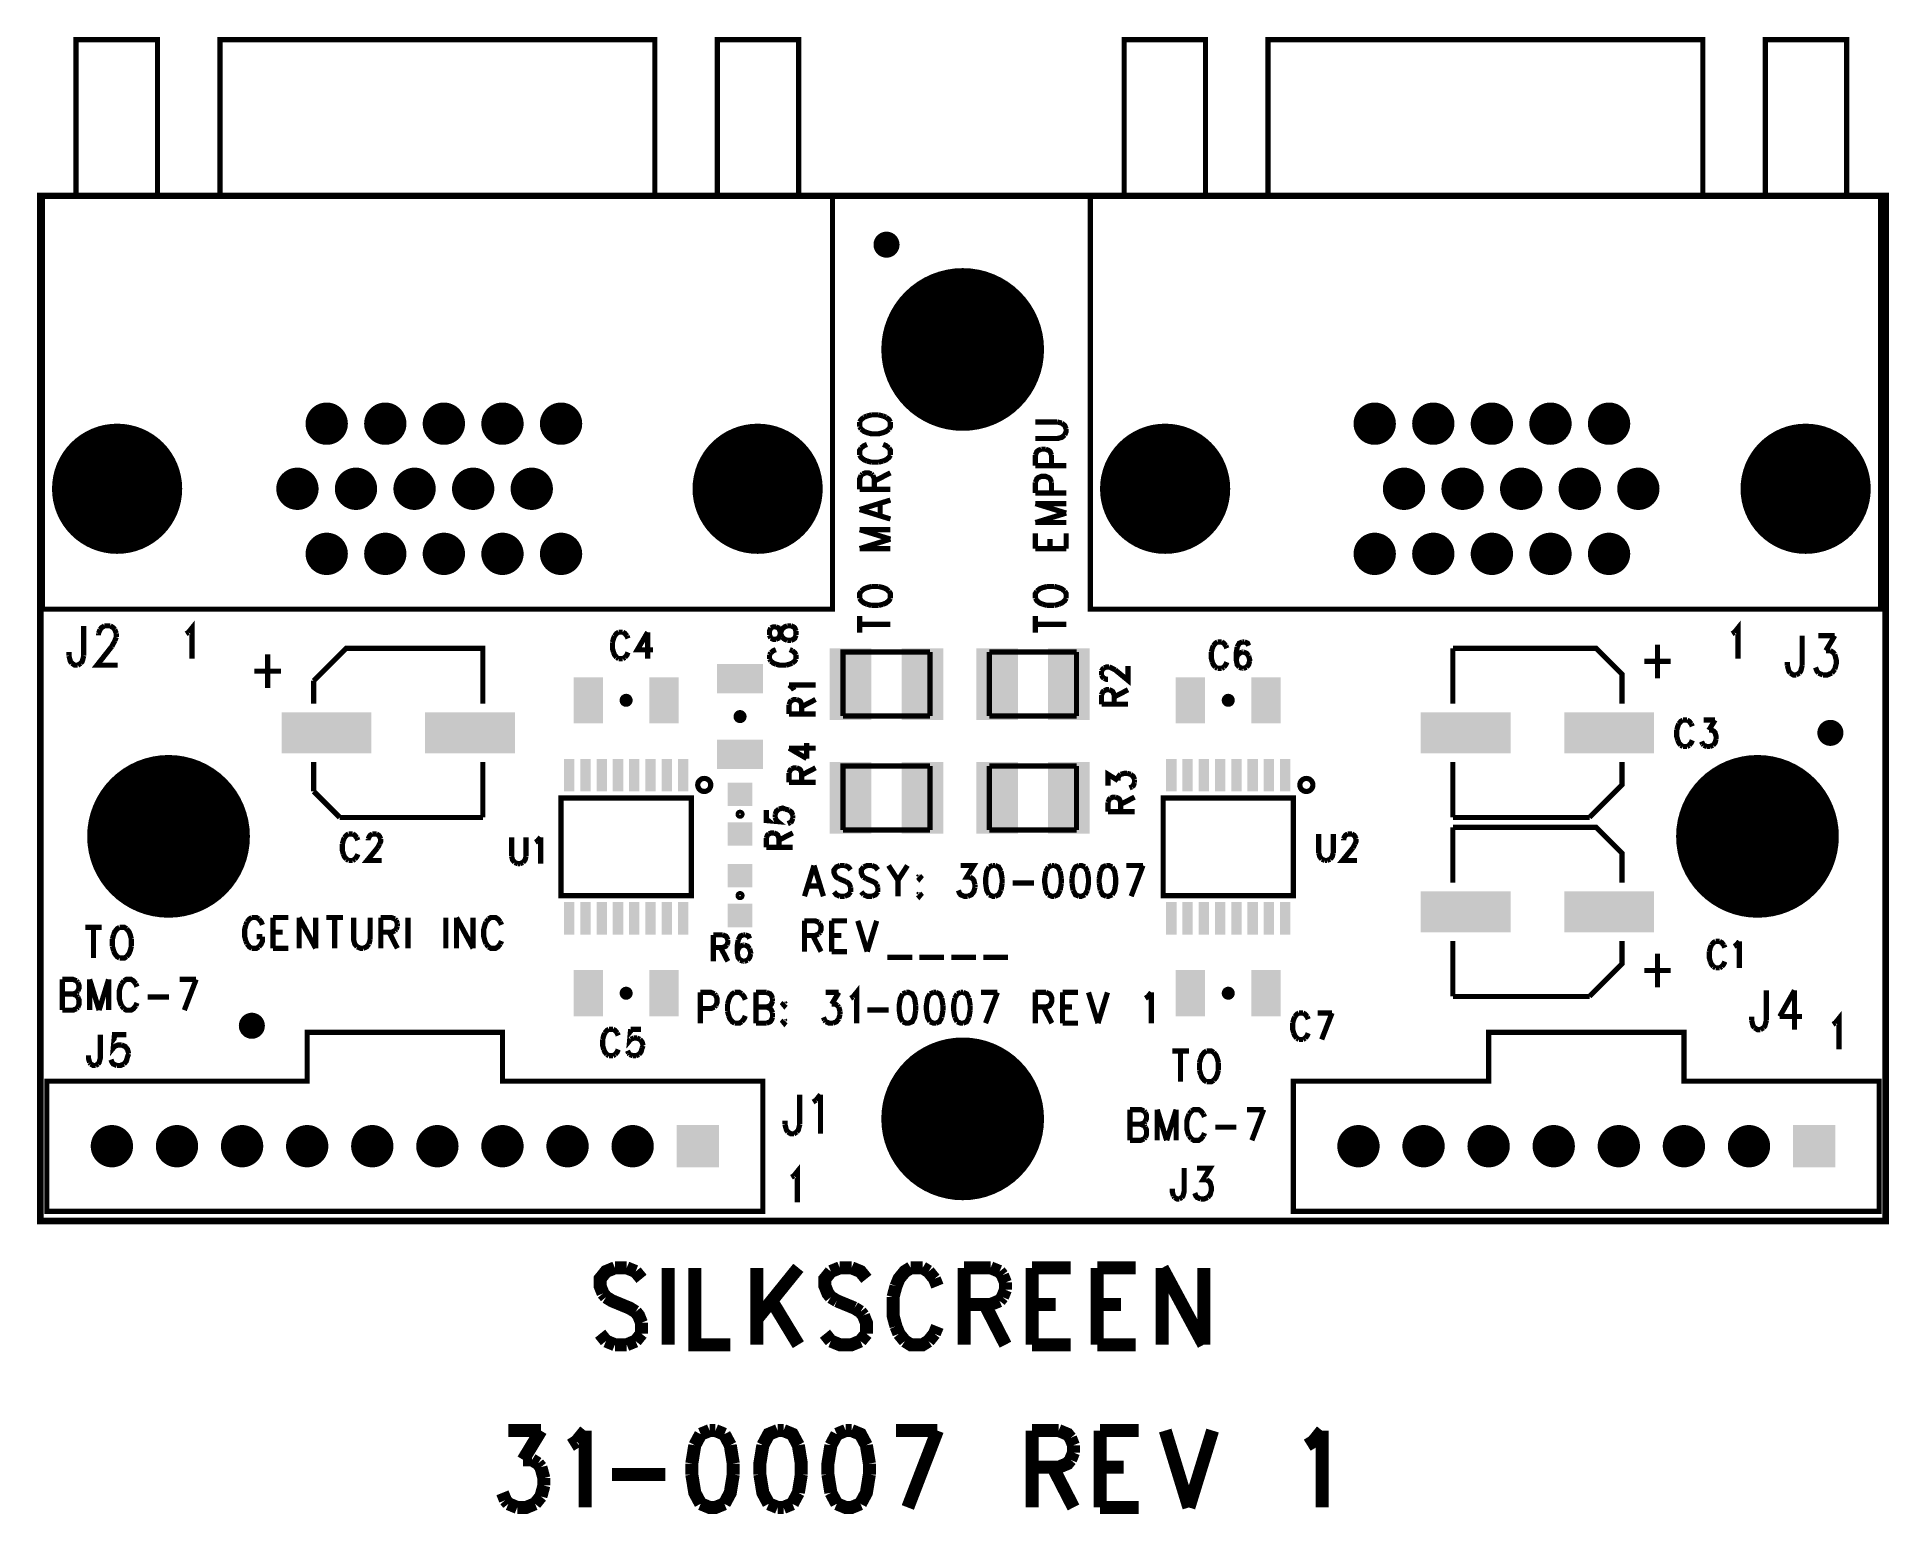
# Model space of a CAD drawing. Extents: x 8 to 10.84, y 7.55 to 9.82.
import ezdxf

# ---------------------------------------------------------------- set-up
doc = ezdxf.new("R2010")
doc.units = 0
doc.layers.get('0').update_dxf_attribs({"linetype": 'CONTINUOUS'})
doc.layers.add('ASSEMBLY_PHO', color=7, linetype='CONTINUOUS')

# ---------------------------------------------------------------- blocks, each defined once
blk = doc.blocks.new('ROUND_5')
at = {"const_width": 0.0325}
blk.add_lwpolyline([(-0.01625, 0, 1), (0.01625, 0, 1)], format="xyb", close=True, dxfattribs=at)
blk = doc.blocks.new('SQUARE_9')
blk.add_solid([(-0.0325, -0.0325), (-0.0325, 0.0325), (0.0325, -0.0325), (0.0325, 0.0325)])
blk = doc.blocks.new('ROUND_17')
at = {"const_width": 0.1}
blk.add_lwpolyline([(-0.05, 0, 1), (0.05, 0, 1)], format="xyb", close=True, dxfattribs=at)
blk = doc.blocks.new('ROUND_25')
at = {"const_width": 0.02}
blk.add_lwpolyline([(-0.01, 0, 1), (0.01, 0, 1)], format="xyb", close=True, dxfattribs=at)
blk = doc.blocks.new('RECTANGLE_65')
blk.add_solid([(-0.0225, -0.0355), (-0.0225, 0.0355), (0.0225, -0.0355), (0.0225, 0.0355)])
blk = doc.blocks.new('RECTANGLE_72')
blk.add_solid([(-0.0355, -0.0225), (-0.0355, 0.0225), (0.0355, -0.0225), (0.0355, 0.0225)])
blk = doc.blocks.new('RECTANGLE_88')
blk.add_solid([(-0.019, -0.018), (-0.019, 0.018), (0.019, -0.018), (0.019, 0.018)])
blk = doc.blocks.new('RECTANGLE_171')
blk.add_solid([(-0.032, -0.055), (-0.032, 0.055), (0.032, -0.055), (0.032, 0.055)])
blk = doc.blocks.new('ROUND_184')
at = {"const_width": 0.125}
blk.add_lwpolyline([(-0.0625, 0, 1), (0.0625, 0, 1)], format="xyb", close=True, dxfattribs=at)
blk = doc.blocks.new('RECTANGLE_199')
blk.add_solid([(-0.069, -0.0315), (-0.069, 0.0315), (0.069, -0.0315), (0.069, 0.0315)])
blk = doc.blocks.new('RECTANGLE_200')
blk.add_solid([(-0.008, -0.025), (-0.008, 0.025), (0.008, -0.025), (0.008, 0.025)])

msp = doc.modelspace()

# ---------------------------------------------------------------- linework, layer by layer
at = {"layer": 'ASSEMBLY_PHO'}
for points, const_width in [([(8.055, 9.575), (8.18, 9.575), (8.18, 9.815), (8.055, 9.815), (8.055, 9.575)], 0.008), ([(8.276, 9.575), (8.944, 9.575), (8.944, 9.815), (8.276, 9.815), (8.276, 9.575)], 0.008), ([(9.04, 9.575), (9.165, 9.575), (9.165, 9.815), (9.04, 9.815), (9.04, 9.575)], 0.008), ([(9.665, 9.575), (9.79, 9.575), (9.79, 9.815), (9.665, 9.815), (9.665, 9.575)], 0.008), ([(9.886, 9.575), (10.554, 9.575), (10.554, 9.815), (9.886, 9.815), (9.886, 9.575)], 0.008), ([(10.65, 9.575), (10.775, 9.575), (10.775, 9.815), (10.65, 9.815), (10.65, 9.575)], 0.008), ([(8, 8), (10.835, 8), (10.835, 9.575), (8, 9.575), (8, 8)], 0.01), ([(8.003, 8.94), (8.003, 9.575), (9.217, 9.575), (9.217, 8.94), (8.003, 8.94)], 0.008), ([(9.613, 8.94), (9.613, 9.575), (10.827, 9.575), (10.827, 8.94), (9.613, 8.94)], 0.008), ([(9.2655, 9.2349), (9.261, 9.23127), (9.25875, 9.22763)], 0.008), ([(9.25875, 9.22763), (9.25875, 9.22036)], 0.008), ([(9.25875, 9.22036), (9.261, 9.21672)], 0.008), ([(9.261, 9.21672), (9.2655, 9.21309), (9.27, 9.21127), (9.27675, 9.20945), (9.288, 9.20945), (9.29475, 9.21127), (9.29925, 9.21309), (9.30375, 9.21672)], 0.008), ([(9.27, 9.23672), (9.2655, 9.2349)], 0.008), ([(9.27675, 9.23854), (9.27, 9.23672)], 0.008), ([(9.288, 9.23854), (9.27675, 9.23854)], 0.008), ([(9.29475, 9.23672), (9.288, 9.23854)], 0.008), ([(9.29925, 9.2349), (9.29475, 9.23672)], 0.008), ([(9.306, 9.22763), (9.30375, 9.23127), (9.29925, 9.2349)], 0.008), ([(9.30375, 9.21672), (9.306, 9.22036), (9.306, 9.22763)], 0.008), ([(9.5625, 9.22763), (9.52875, 9.22763)], 0.008), ([(9.56925, 9.22581), (9.5625, 9.22763)], 0.008), ([(9.576, 9.21672), (9.57375, 9.22218), (9.56925, 9.22581)], 0.008), ([(9.57375, 9.20763), (9.576, 9.21309), (9.576, 9.21672)], 0.008), ([(9.261, 9.18763), (9.25875, 9.184), (9.25875, 9.17672)], 0.008), ([(9.27, 9.19309), (9.2655, 9.19127), (9.261, 9.18763)], 0.008), ([(9.30375, 9.18763), (9.29925, 9.19127), (9.29475, 9.19309)], 0.008), ([(9.306, 9.17672), (9.306, 9.184), (9.30375, 9.18763)], 0.008), ([(9.52875, 9.20218), (9.5625, 9.20218), (9.56925, 9.204), (9.57375, 9.20763)], 0.008), ([(9.52875, 9.17672), (9.531, 9.18218), (9.53325, 9.184), (9.53775, 9.18581)], 0.008), ([(9.53775, 9.18581), (9.5445, 9.18581)], 0.008), ([(9.5445, 9.18581), (9.549, 9.184), (9.55125, 9.18218), (9.5535, 9.17672)], 0.008), ([(9.25875, 9.17672), (9.261, 9.17309), (9.2655, 9.16945), (9.27, 9.16763)], 0.008), ([(9.27, 9.16763), (9.27675, 9.16581)], 0.008), ([(9.27675, 9.16581), (9.288, 9.16581)], 0.008), ([(9.288, 9.16581), (9.29475, 9.16763)], 0.008), ([(9.29475, 9.16763), (9.29925, 9.16945), (9.30375, 9.17309), (9.306, 9.17672)], 0.008), ([(9.52875, 9.16036), (9.52875, 9.17672)], 0.008), ([(9.52875, 9.16036), (9.576, 9.16036)], 0.008), ([(9.5535, 9.17672), (9.5535, 9.16036)], 0.008), ([(9.25875, 9.124), (9.25875, 9.14036), (9.261, 9.14581)], 0.008), ([(9.261, 9.14581), (9.26325, 9.14763)], 0.008), ([(9.26325, 9.14763), (9.26775, 9.14945), (9.27225, 9.14945), (9.27675, 9.14763)], 0.008), ([(9.27675, 9.14763), (9.279, 9.14581)], 0.008), ([(9.279, 9.14581), (9.28125, 9.14036), (9.28125, 9.124)], 0.008), ([(9.28125, 9.13672), (9.306, 9.14945)], 0.008), ([(9.52875, 9.1349), (9.531, 9.14036), (9.53325, 9.14218), (9.53775, 9.144), (9.5445, 9.144), (9.549, 9.14218), (9.55125, 9.14036), (9.5535, 9.1349)], 0.008), ([(9.52875, 9.11854), (9.52875, 9.1349)], 0.008), ([(9.5535, 9.1349), (9.5535, 9.11854)], 0.008), ([(9.25875, 9.124), (9.306, 9.124)], 0.008), ([(9.25875, 9.09309), (9.306, 9.10763)], 0.008), ([(9.29025, 9.084), (9.29025, 9.10218)], 0.008), ([(9.52875, 9.11854), (9.576, 9.11854)], 0.008), ([(9.52875, 9.10218), (9.576, 9.08763)], 0.008), ([(9.52875, 9.10218), (9.576, 9.10218)], 0.008), ([(9.25875, 9.09309), (9.306, 9.07854)], 0.008), ([(9.52875, 9.07309), (9.576, 9.08763)], 0.008), ([(9.52875, 9.07309), (9.576, 9.07309)], 0.008), ([(9.25875, 9.06218), (9.306, 9.04763)], 0.008), ([(9.25875, 9.06218), (9.306, 9.06218)], 0.008), ([(9.25875, 9.03309), (9.306, 9.04763)], 0.008), ([(9.52875, 9.03309), (9.52875, 9.05672)], 0.008), ([(9.55125, 9.03309), (9.55125, 9.04763)], 0.008), ([(9.576, 9.03309), (9.576, 9.05672)], 0.008), ([(9.25875, 9.03309), (9.306, 9.03309)], 0.008), ([(9.52875, 9.03309), (9.576, 9.03309)], 0.008), ([(9.261, 8.96763), (9.25875, 8.964), (9.25875, 8.95672)], 0.008), ([(9.27675, 8.9749), (9.27, 8.97309), (9.2655, 8.97127), (9.261, 8.96763)], 0.008), ([(9.288, 8.9749), (9.27675, 8.9749)], 0.008), ([(9.30375, 8.96763), (9.29925, 8.97127), (9.29475, 8.97309), (9.288, 8.9749)], 0.008), ([(9.306, 8.95672), (9.306, 8.964), (9.30375, 8.96763)], 0.008), ([(9.531, 8.96763), (9.52875, 8.964), (9.52875, 8.95672)], 0.008), ([(9.54675, 8.9749), (9.54, 8.97309), (9.5355, 8.97127), (9.531, 8.96763)], 0.008), ([(9.558, 8.9749), (9.54675, 8.9749)], 0.008), ([(9.57375, 8.96763), (9.56925, 8.97127), (9.56475, 8.97309), (9.558, 8.9749)], 0.008), ([(9.576, 8.95672), (9.576, 8.964), (9.57375, 8.96763)], 0.008), ([(9.25875, 8.95672), (9.261, 8.95309), (9.2655, 8.94945), (9.27, 8.94763)], 0.008), ([(9.25875, 8.904), (9.25875, 8.92945)], 0.008), ([(9.27, 8.94763), (9.27675, 8.94581)], 0.008), ([(9.27675, 8.94581), (9.288, 8.94581)], 0.008), ([(9.288, 8.94581), (9.29475, 8.94763)], 0.008), ([(9.29475, 8.94763), (9.29925, 8.94945), (9.30375, 8.95309), (9.306, 8.95672)], 0.008), ([(9.52875, 8.95672), (9.531, 8.95309), (9.5355, 8.94945), (9.54, 8.94763)], 0.008), ([(9.52875, 8.904), (9.52875, 8.92945)], 0.008), ([(9.54, 8.94763), (9.54675, 8.94581)], 0.008), ([(9.54675, 8.94581), (9.558, 8.94581)], 0.008), ([(9.558, 8.94581), (9.56475, 8.94763)], 0.008), ([(9.56475, 8.94763), (9.56925, 8.94945), (9.57375, 8.95309), (9.576, 8.95672)], 0.008), ([(8.06672, 8.91437), (8.06672, 8.86837)], 0.008), ([(8.08945, 8.90287), (8.09172, 8.90862)], 0.008), ([(8.08945, 8.9), (8.08945, 8.90287)], 0.008), ([(8.09172, 8.90862), (8.094, 8.9115), (8.09854, 8.91437)], 0.008), ([(8.09854, 8.91437), (8.10763, 8.91437)], 0.008), ([(8.10763, 8.91437), (8.11218, 8.9115), (8.11445, 8.90862)], 0.008), ([(8.11445, 8.90862), (8.11672, 8.90287)], 0.008), ([(8.11672, 8.90287), (8.11672, 8.89712)], 0.008), ([(8.224, 8.90225), (8.22763, 8.9045)], 0.008), ([(8.22763, 8.9045), (8.23309, 8.91125), (8.23309, 8.864)], 0.008), ([(8.88854, 8.90468), (8.88536, 8.90275), (8.88218, 8.89887)], 0.008), ([(8.8949, 8.90468), (8.88854, 8.90468)], 0.008), ([(8.90127, 8.89887), (8.89809, 8.90275), (8.8949, 8.90468)], 0.008), ([(8.93309, 8.90468), (8.91718, 8.87756), (8.94104, 8.87756)], 0.008), ([(8.93309, 8.90468), (8.93309, 8.864)], 0.008), ([(9.12224, 8.91127), (9.12031, 8.9065), (9.12031, 8.90013)], 0.008), ([(9.12999, 8.91286), (9.12612, 8.91286), (9.12224, 8.91127)], 0.008), ([(9.13774, 8.90172), (9.13581, 8.90809), (9.13387, 8.91127), (9.12999, 8.91286)], 0.008), ([(9.13581, 8.89854), (9.13774, 8.9049)], 0.008), ([(9.13774, 8.9049), (9.13968, 8.90968)], 0.008), ([(9.13968, 8.89695), (9.13774, 8.90172)], 0.008), ([(9.13968, 8.90968), (9.14356, 8.91286), (9.14743, 8.91445)], 0.008), ([(9.14743, 8.91445), (9.15324, 8.91445)], 0.008), ([(9.15324, 8.91445), (9.15712, 8.91286), (9.15906, 8.91127), (9.16099, 8.9065)], 0.008), ([(9.16099, 8.9065), (9.16099, 8.90013)], 0.008), ([(9.25875, 8.91672), (9.306, 8.91672)], 0.008), ([(9.52875, 8.91672), (9.576, 8.91672)], 0.008), ([(10.599, 8.90225), (10.60263, 8.9045)], 0.008), ([(10.60263, 8.9045), (10.60809, 8.91125), (10.60809, 8.864)], 0.008), ([(8.044, 8.86837), (8.044, 8.87412)], 0.008), ([(8.1099, 8.88275), (8.08718, 8.854), (8.119, 8.854)], 0.008), ([(8.11445, 8.89137), (8.1099, 8.88275)], 0.008), ([(8.11672, 8.89712), (8.11445, 8.89137)], 0.008), ([(8.42007, 8.83), (8.47, 8.87992), (8.67992, 8.87992), (8.67992, 8.795)], 0.008), ([(8.88218, 8.89887), (8.88059, 8.895), (8.879, 8.88918)], 0.008), ([(8.879, 8.88918), (8.879, 8.8795), (8.88059, 8.87368)], 0.008), ([(8.88059, 8.87368), (8.88218, 8.86981), (8.88536, 8.86593)], 0.008), ([(8.89809, 8.86593), (8.90127, 8.86981), (8.90286, 8.87368)], 0.008), ([(8.90286, 8.895), (8.90127, 8.89887)], 0.008), ([(9.12031, 8.90013), (9.12224, 8.89536)], 0.008), ([(9.12224, 8.87309), (9.12031, 8.8699)], 0.008), ([(9.12224, 8.89536), (9.12612, 8.89377), (9.12999, 8.89377)], 0.008), ([(9.12999, 8.87786), (9.12612, 8.87627), (9.12224, 8.87309)], 0.008), ([(9.12999, 8.89377), (9.13387, 8.89536), (9.13581, 8.89854)], 0.008), ([(9.14743, 8.89218), (9.14356, 8.89377), (9.13968, 8.89695)], 0.008), ([(9.15324, 8.89218), (9.14743, 8.89218)], 0.008), ([(9.15518, 8.87627), (9.15131, 8.87786)], 0.008), ([(9.16099, 8.90013), (9.15906, 8.89536), (9.15712, 8.89377), (9.15324, 8.89218)], 0.008), ([(9.16099, 8.8699), (9.15906, 8.87309), (9.15518, 8.87627)], 0.008), ([(9.23307, 8.77578), (9.23307, 8.87421), (9.36692, 8.87421)], 0.008), ([(9.36692, 8.87421), (9.36692, 8.77578)], 0.008), ([(9.45807, 8.87421), (9.59192, 8.87421)], 0.008), ([(9.45807, 8.77578), (9.45807, 8.87421)], 0.008), ([(9.59192, 8.87421), (9.59192, 8.77578)], 0.008), ([(9.80218, 8.88387), (9.80059, 8.88), (9.799, 8.87418)], 0.008), ([(9.799, 8.87418), (9.799, 8.8645), (9.80059, 8.85868)], 0.008), ([(9.80854, 8.88968), (9.80536, 8.88775), (9.80218, 8.88387)], 0.008), ([(9.8149, 8.88968), (9.80854, 8.88968)], 0.008), ([(9.82127, 8.88387), (9.81809, 8.88775), (9.8149, 8.88968)], 0.008), ([(9.82286, 8.88), (9.82127, 8.88387)], 0.008), ([(9.83877, 8.88193), (9.83718, 8.87225), (9.83718, 8.86256), (9.83877, 8.85481), (9.84195, 8.85093)], 0.008), ([(9.84672, 8.88968), (9.84195, 8.88775), (9.83877, 8.88193)], 0.008), ([(9.84672, 8.87418), (9.84195, 8.87225), (9.83877, 8.86837)], 0.008), ([(9.8499, 8.88968), (9.84672, 8.88968)], 0.008), ([(9.84831, 8.87418), (9.84672, 8.87418)], 0.008), ([(9.85627, 8.86837), (9.85309, 8.87225), (9.84831, 8.87418)], 0.008), ([(9.85627, 8.88387), (9.85468, 8.88775), (9.8499, 8.88968)], 0.008), ([(10.17007, 8.795), (10.17007, 8.87992)], 0.008), ([(10.17007, 8.87992), (10.38992, 8.87992), (10.42992, 8.83992), (10.42992, 8.795)], 0.008), ([(10.48445, 8.88575), (10.48445, 8.834)], 0.008), ([(10.70672, 8.89937), (10.70672, 8.85337)], 0.008), ([(10.73172, 8.89937), (10.75672, 8.89937)], 0.008), ([(10.75672, 8.89937), (10.74309, 8.87637)], 0.008), ([(10.74309, 8.87637), (10.7499, 8.87637)], 0.008), ([(10.7499, 8.87637), (10.75445, 8.8735), (10.75672, 8.87062)], 0.008), ([(8.04854, 8.85687), (8.04627, 8.85975), (8.044, 8.86837)], 0.008), ([(8.05763, 8.854), (8.05309, 8.854), (8.04854, 8.85687)], 0.008), ([(8.06218, 8.85687), (8.05763, 8.854)], 0.008), ([(8.06672, 8.86837), (8.06445, 8.85975), (8.06218, 8.85687)], 0.008), ([(8.329, 8.84487), (8.3699, 8.84487)], 0.008), ([(8.34945, 8.87075), (8.34945, 8.819)], 0.008), ([(8.88536, 8.86593), (8.88854, 8.864)], 0.008), ([(8.88854, 8.864), (8.8949, 8.864)], 0.008), ([(8.8949, 8.864), (8.89809, 8.86593)], 0.008), ([(9.12031, 8.8699), (9.12031, 8.86354)], 0.008), ([(9.12031, 8.86354), (9.12224, 8.86036)], 0.008), ([(9.12224, 8.86036), (9.12612, 8.85718), (9.12999, 8.85559)], 0.008), ([(9.12999, 8.85559), (9.13581, 8.854), (9.14549, 8.854)], 0.008), ([(9.14549, 8.854), (9.15131, 8.85559), (9.15518, 8.85718)], 0.008), ([(9.15518, 8.85718), (9.15906, 8.86036), (9.16099, 8.86354)], 0.008), ([(9.16099, 8.86354), (9.16099, 8.8699)], 0.008), ([(9.63031, 8.8449), (9.63225, 8.84809), (9.63418, 8.84968)], 0.008), ([(9.63031, 8.83854), (9.63031, 8.8449)], 0.008), ([(9.63418, 8.84968), (9.63806, 8.85127), (9.64193, 8.85127)], 0.008), ([(9.64193, 8.85127), (9.64581, 8.84968), (9.65162, 8.8465)], 0.008), ([(9.65162, 8.8465), (9.671, 8.83059), (9.671, 8.85286)], 0.008), ([(9.80059, 8.85868), (9.80218, 8.85481), (9.80536, 8.85093)], 0.008), ([(9.80536, 8.85093), (9.80854, 8.849)], 0.008), ([(9.80854, 8.849), (9.8149, 8.849)], 0.008), ([(9.8149, 8.849), (9.81809, 8.85093)], 0.008), ([(9.81809, 8.85093), (9.82127, 8.85481), (9.82286, 8.85868)], 0.008), ([(9.83877, 8.86837), (9.83718, 8.86256)], 0.008), ([(9.84195, 8.85093), (9.84672, 8.849)], 0.008), ([(9.84672, 8.849), (9.84831, 8.849)], 0.008), ([(9.84831, 8.849), (9.85309, 8.85093)], 0.008), ([(9.85309, 8.85093), (9.85627, 8.85481), (9.85786, 8.86062)], 0.008), ([(9.85786, 8.86062), (9.85786, 8.86256), (9.85627, 8.86837)], 0.008), ([(10.464, 8.85987), (10.5049, 8.85987)], 0.008), ([(10.684, 8.85337), (10.684, 8.85912)], 0.008), ([(10.68854, 8.84187), (10.68627, 8.84475), (10.684, 8.85337)], 0.008), ([(10.70672, 8.85337), (10.70445, 8.84475), (10.70218, 8.84187)], 0.008), ([(10.73172, 8.84187), (10.72945, 8.84475), (10.72718, 8.8505)], 0.008), ([(10.75672, 8.84762), (10.75218, 8.84187)], 0.008), ([(10.75672, 8.87062), (10.759, 8.862), (10.759, 8.85625), (10.75672, 8.84762)], 0.008), ([(8.42007, 8.795), (8.42007, 8.83)], 0.008), ([(9.15612, 8.81877), (9.15031, 8.82354)], 0.008), ([(9.15031, 8.82354), (9.191, 8.82354)], 0.008), ([(9.15806, 8.81559), (9.15612, 8.81877)], 0.008), ([(9.63418, 8.83377), (9.63225, 8.83536), (9.63031, 8.83854)], 0.008), ([(9.64, 8.83218), (9.63806, 8.83218), (9.63418, 8.83377)], 0.008), ([(9.63418, 8.81468), (9.63806, 8.81627), (9.64193, 8.81627)], 0.008), ([(9.64193, 8.81627), (9.64581, 8.81468), (9.64775, 8.81309), (9.64968, 8.80831)], 0.008), ([(9.64968, 8.80513), (9.671, 8.81627)], 0.008), ([(10.69763, 8.839), (10.69309, 8.839), (10.68854, 8.84187)], 0.008), ([(10.70218, 8.84187), (10.69763, 8.839)], 0.008), ([(10.73854, 8.839), (10.73172, 8.84187)], 0.008), ([(10.75218, 8.84187), (10.74536, 8.839), (10.73854, 8.839)], 0.008), ([(9.15031, 8.79331), (9.15225, 8.79809), (9.15418, 8.79968)], 0.008), ([(9.15031, 8.779), (9.15031, 8.79331)], 0.008), ([(9.15418, 8.79968), (9.15806, 8.80127), (9.16193, 8.80127)], 0.008), ([(9.16193, 8.80127), (9.16581, 8.79968), (9.16775, 8.79809), (9.16968, 8.79331)], 0.008), ([(9.16968, 8.79013), (9.191, 8.80127)], 0.008), ([(9.16968, 8.79331), (9.16968, 8.779)], 0.008), ([(9.63031, 8.80831), (9.63225, 8.81309), (9.63418, 8.81468)], 0.008), ([(9.63031, 8.794), (9.63031, 8.80831)], 0.008), ([(9.63031, 8.794), (9.671, 8.794)], 0.008), ([(9.64968, 8.80831), (9.64968, 8.794)], 0.008), ([(9.15031, 8.779), (9.191, 8.779)], 0.008), ([(9.36692, 8.77578), (9.23307, 8.77578)], 0.008), ([(9.59192, 8.77578), (9.45807, 8.77578)], 0.008), ([(10.51718, 8.76387), (10.51559, 8.76), (10.514, 8.75418)], 0.008), ([(10.52354, 8.76968), (10.52036, 8.76775), (10.51718, 8.76387)], 0.008), ([(10.5299, 8.76968), (10.52354, 8.76968)], 0.008), ([(10.53627, 8.76387), (10.53309, 8.76775), (10.5299, 8.76968)], 0.008), ([(10.53786, 8.76), (10.53627, 8.76387)], 0.008), ([(10.55536, 8.76968), (10.57286, 8.76968)], 0.008), ([(10.57286, 8.76968), (10.56331, 8.75418)], 0.008), ([(9.17743, 8.71059), (9.17743, 8.73445)], 0.008), ([(10.514, 8.75418), (10.514, 8.7445), (10.51559, 8.73868)], 0.008), ([(10.51559, 8.73868), (10.51718, 8.73481), (10.52036, 8.73093)], 0.008), ([(10.52036, 8.73093), (10.52354, 8.729)], 0.008), ([(10.5299, 8.729), (10.53309, 8.73093)], 0.008), ([(10.53309, 8.73093), (10.53627, 8.73481), (10.53786, 8.73868)], 0.008), ([(10.55377, 8.73287), (10.55218, 8.73675)], 0.008), ([(10.55536, 8.73093), (10.55377, 8.73287)], 0.008), ([(10.56013, 8.729), (10.55536, 8.73093)], 0.008), ([(10.56331, 8.75418), (10.56809, 8.75418)], 0.008), ([(10.56968, 8.73093), (10.5649, 8.729)], 0.008), ([(10.56809, 8.75418), (10.57127, 8.75225), (10.57286, 8.75031), (10.57445, 8.7445), (10.57445, 8.74062)], 0.008), ([(10.57445, 8.74062), (10.57286, 8.73481), (10.56968, 8.73093)], 0.008), ([(8.42007, 8.66007), (8.42007, 8.705)], 0.008), ([(8.67992, 8.705), (8.67992, 8.62007)], 0.008), ([(9.15031, 8.72649), (9.17743, 8.71059)], 0.008), ([(9.15031, 8.72649), (9.191, 8.72649)], 0.008), ([(10.17007, 8.62007), (10.17007, 8.705)], 0.008), ([(10.42992, 8.705), (10.42992, 8.67), (10.38, 8.62007)], 0.008), ([(10.52354, 8.729), (10.5299, 8.729)], 0.008), ([(10.5649, 8.729), (10.56013, 8.729)], 0.008), ([(9.15031, 8.68831), (9.15225, 8.69309), (9.15418, 8.69468)], 0.008), ([(9.15031, 8.67399), (9.15031, 8.68831)], 0.008), ([(9.15031, 8.67399), (9.191, 8.67399)], 0.008), ([(9.15418, 8.69468), (9.15806, 8.69627), (9.16193, 8.69627)], 0.008), ([(9.16193, 8.69627), (9.16581, 8.69468), (9.16775, 8.69309), (9.16968, 8.68831)], 0.008), ([(9.16968, 8.68513), (9.191, 8.69627)], 0.008), ([(9.16968, 8.68831), (9.16968, 8.67399)], 0.008), ([(9.23307, 8.60078), (9.23307, 8.69921), (9.36692, 8.69921)], 0.008), ([(9.36692, 8.69921), (9.36692, 8.60078)], 0.008), ([(9.45807, 8.69921), (9.59192, 8.69921)], 0.008), ([(9.45807, 8.60078), (9.45807, 8.69921)], 0.008), ([(9.59192, 8.69921), (9.59192, 8.60078)], 0.008), ([(9.64031, 8.66877), (9.64031, 8.68627), (9.65581, 8.67672)], 0.008), ([(9.65581, 8.67672), (9.65581, 8.6815), (9.65775, 8.68468), (9.65968, 8.68627)], 0.008), ([(9.65968, 8.68627), (9.6655, 8.68786), (9.66937, 8.68786)], 0.008), ([(9.66937, 8.68786), (9.67518, 8.68627)], 0.008), ([(9.67518, 8.68627), (9.67906, 8.68309), (9.681, 8.67831)], 0.008), ([(9.681, 8.67354), (9.67906, 8.66877), (9.67712, 8.66718)], 0.008), ([(9.681, 8.67831), (9.681, 8.67354)], 0.008), ([(8.46007, 8.62007), (8.42007, 8.66007)], 0.008), ([(9, 8.65), (8.8, 8.65), (8.8, 8.5), (9, 8.5), (9, 8.65)], 0.008), ([(9.64031, 8.64331), (9.64225, 8.64809), (9.64418, 8.64968)], 0.008), ([(9.64418, 8.64968), (9.64806, 8.65127), (9.65193, 8.65127)], 0.008), ([(9.65193, 8.65127), (9.65581, 8.64968), (9.65775, 8.64809), (9.65968, 8.64331)], 0.008), ([(9.65968, 8.64013), (9.681, 8.65127)], 0.008), ([(9.67712, 8.66718), (9.67325, 8.66559)], 0.008), ([(9.925, 8.65), (9.725, 8.65), (9.725, 8.5), (9.925, 8.5), (9.925, 8.65)], 0.008), ([(8.67992, 8.62007), (8.46007, 8.62007)], 0.008), ([(9.11531, 8.63127), (9.11531, 8.61536), (9.13275, 8.61377), (9.13081, 8.61536), (9.12887, 8.62013)], 0.008), ([(9.12887, 8.6249), (9.13081, 8.62968), (9.13468, 8.63286)], 0.008), ([(9.12887, 8.62013), (9.12887, 8.6249)], 0.008), ([(9.13468, 8.63286), (9.1405, 8.63445), (9.14437, 8.63286)], 0.008), ([(9.14437, 8.63286), (9.15018, 8.63127)], 0.008), ([(9.15018, 8.63127), (9.15406, 8.62809), (9.156, 8.62331)], 0.008), ([(9.156, 8.61854), (9.15406, 8.61377), (9.15212, 8.61218)], 0.008), ([(9.156, 8.62331), (9.156, 8.61854)], 0.008), ([(9.64031, 8.629), (9.64031, 8.64331)], 0.008), ([(9.64031, 8.629), (9.681, 8.629)], 0.008), ([(9.65968, 8.64331), (9.65968, 8.629)], 0.008), ([(10.38, 8.62007), (10.17007, 8.62007)], 0.008), ([(8.46718, 8.58887), (8.46559, 8.585), (8.464, 8.57918)], 0.008), ([(8.47354, 8.59468), (8.47036, 8.59275), (8.46718, 8.58887)], 0.008), ([(8.4799, 8.59468), (8.47354, 8.59468)], 0.008), ([(8.48627, 8.58887), (8.48309, 8.59275), (8.4799, 8.59468)], 0.008), ([(8.48786, 8.585), (8.48627, 8.58887)], 0.008), ([(8.50377, 8.58693), (8.50536, 8.59081), (8.50695, 8.59275), (8.51013, 8.59468)], 0.008), ([(8.51013, 8.59468), (8.5165, 8.59468)], 0.008), ([(8.5165, 8.59468), (8.51968, 8.59275), (8.52127, 8.59081), (8.52286, 8.58693)], 0.008), ([(8.724, 8.58968), (8.724, 8.56062)], 0.008), ([(8.74627, 8.56062), (8.74627, 8.58968)], 0.008), ([(8.76377, 8.58387), (8.76854, 8.58968)], 0.008), ([(8.76854, 8.58968), (8.76854, 8.549)], 0.008), ([(9.11531, 8.58831), (9.11725, 8.59309), (9.11918, 8.59468)], 0.008), ([(9.11531, 8.574), (9.11531, 8.58831)], 0.008), ([(9.11918, 8.59468), (9.12306, 8.59627), (9.12693, 8.59627)], 0.008), ([(9.12693, 8.59627), (9.13081, 8.59468), (9.13275, 8.59309), (9.13468, 8.58831)], 0.008), ([(9.13468, 8.58513), (9.156, 8.59627)], 0.008), ([(9.13468, 8.58831), (9.13468, 8.574)], 0.008), ([(9.15212, 8.61218), (9.14825, 8.61059)], 0.008), ([(9.36692, 8.60078), (9.23307, 8.60078)], 0.008), ([(9.59192, 8.60078), (9.45807, 8.60078)], 0.008), ([(9.964, 8.59468), (9.964, 8.56562)], 0.008), ([(9.98627, 8.56562), (9.98627, 8.59468)], 0.008), ([(10.00218, 8.58693), (10.00377, 8.59081), (10.00536, 8.59275), (10.00854, 8.59468)], 0.008), ([(10.00854, 8.59468), (10.0149, 8.59468)], 0.008), ([(10.0149, 8.59468), (10.01809, 8.59275), (10.01968, 8.59081), (10.02127, 8.58693)], 0.008), ([(10.17007, 8.52), (10.17007, 8.60492)], 0.008), ([(10.17007, 8.60492), (10.38992, 8.60492), (10.42992, 8.56492), (10.42992, 8.52)], 0.008), ([(8.464, 8.57918), (8.464, 8.5695), (8.46559, 8.56368)], 0.008), ([(8.46559, 8.56368), (8.46718, 8.55981), (8.47036, 8.55593)], 0.008), ([(8.48309, 8.55593), (8.48627, 8.55981), (8.48786, 8.56368)], 0.008), ([(8.51809, 8.57337), (8.50218, 8.554), (8.52445, 8.554)], 0.008), ([(8.50377, 8.585), (8.50377, 8.58693)], 0.008), ([(8.52127, 8.57918), (8.51809, 8.57337)], 0.008), ([(8.52286, 8.58693), (8.52286, 8.58306), (8.52127, 8.57918)], 0.008), ([(8.724, 8.56062), (8.72559, 8.55481), (8.72877, 8.55093)], 0.008), ([(8.7415, 8.55093), (8.74468, 8.55481), (8.74627, 8.56062)], 0.008), ([(8.76059, 8.58193), (8.76377, 8.58387)], 0.008), ([(9.11531, 8.574), (9.156, 8.574)], 0.008), ([(9.964, 8.56562), (9.96559, 8.55981), (9.96877, 8.55593)], 0.008), ([(9.9815, 8.55593), (9.98468, 8.55981), (9.98627, 8.56562)], 0.008), ([(10.0165, 8.57337), (10.00059, 8.554), (10.02286, 8.554)], 0.008), ([(10.00218, 8.585), (10.00218, 8.58693)], 0.008), ([(10.01968, 8.57918), (10.0165, 8.57337)], 0.008), ([(10.02127, 8.58693), (10.02127, 8.58306), (10.01968, 8.57918)], 0.008), ([(8.47036, 8.55593), (8.47354, 8.554)], 0.008), ([(8.47354, 8.554), (8.4799, 8.554)], 0.008), ([(8.4799, 8.554), (8.48309, 8.55593)], 0.008), ([(8.72877, 8.55093), (8.73354, 8.549)], 0.008), ([(8.73354, 8.549), (8.73672, 8.549)], 0.008), ([(8.73672, 8.549), (8.7415, 8.55093)], 0.008), ([(9.18854, 8.54625), (9.174, 8.499)], 0.008), ([(9.18854, 8.54625), (9.20309, 8.499)], 0.008), ([(9.22854, 8.54625), (9.22309, 8.544), (9.21945, 8.5395), (9.21945, 8.535), (9.22127, 8.5305), (9.22309, 8.52825), (9.22672, 8.526)], 0.008), ([(9.23581, 8.54625), (9.22854, 8.54625)], 0.008), ([(9.2449, 8.5395), (9.24127, 8.544), (9.23581, 8.54625)], 0.008), ([(9.2649, 8.544), (9.26127, 8.5395), (9.26127, 8.535), (9.26309, 8.5305), (9.2649, 8.52825)], 0.008), ([(9.27763, 8.54625), (9.27036, 8.54625), (9.2649, 8.544)], 0.008), ([(9.28672, 8.5395), (9.28309, 8.544), (9.27763, 8.54625)], 0.008), ([(9.30309, 8.54625), (9.31763, 8.52375)], 0.008), ([(9.33218, 8.54625), (9.31763, 8.52375)], 0.008), ([(9.414, 8.54625), (9.434, 8.54625), (9.42309, 8.52825), (9.42854, 8.52825)], 0.008), ([(9.45763, 8.544), (9.454, 8.53725), (9.45218, 8.526), (9.45218, 8.51925), (9.454, 8.508), (9.45763, 8.50125)], 0.008), ([(9.46309, 8.54625), (9.45763, 8.544)], 0.008), ([(9.46672, 8.54625), (9.46309, 8.54625)], 0.008), ([(9.47581, 8.53725), (9.47218, 8.544), (9.46672, 8.54625)], 0.008), ([(9.47763, 8.526), (9.47581, 8.53725)], 0.008), ([(9.5449, 8.53725), (9.54309, 8.526), (9.54309, 8.51925), (9.5449, 8.508)], 0.008), ([(9.54854, 8.544), (9.5449, 8.53725)], 0.008), ([(9.554, 8.54625), (9.54854, 8.544)], 0.008), ([(9.55763, 8.54625), (9.554, 8.54625)], 0.008), ([(9.56672, 8.53725), (9.56309, 8.544), (9.55763, 8.54625)], 0.008), ([(9.56854, 8.526), (9.56672, 8.53725)], 0.008), ([(9.58672, 8.53725), (9.5849, 8.526)], 0.008), ([(9.59581, 8.54625), (9.59036, 8.544), (9.58672, 8.53725)], 0.008), ([(9.6049, 8.544), (9.59945, 8.54625), (9.59581, 8.54625)], 0.008), ([(9.60854, 8.53725), (9.6049, 8.544)], 0.008), ([(9.60854, 8.508), (9.61036, 8.51925), (9.61036, 8.526), (9.60854, 8.53725)], 0.008), ([(9.62854, 8.53725), (9.62672, 8.526)], 0.008), ([(9.63763, 8.54625), (9.63218, 8.544), (9.62854, 8.53725)], 0.008), ([(9.64672, 8.544), (9.64127, 8.54625), (9.63763, 8.54625)], 0.008), ([(9.64672, 8.50125), (9.65036, 8.508), (9.65218, 8.51925), (9.65218, 8.526), (9.65036, 8.53725), (9.64672, 8.544)], 0.008), ([(9.66854, 8.54625), (9.694, 8.54625)], 0.008), ([(9.694, 8.54625), (9.67581, 8.499)], 0.008), ([(9.96877, 8.55593), (9.97354, 8.554)], 0.008), ([(9.97354, 8.554), (9.97672, 8.554)], 0.008), ([(9.97672, 8.554), (9.9815, 8.55593)], 0.008), ([(9.17945, 8.51475), (9.19763, 8.51475)], 0.008), ([(9.22854, 8.499), (9.22309, 8.50125), (9.21945, 8.50575)], 0.008), ([(9.22672, 8.526), (9.23763, 8.5215)], 0.008), ([(9.2449, 8.50575), (9.24127, 8.50125), (9.23581, 8.499)], 0.008), ([(9.23763, 8.5215), (9.24127, 8.51925), (9.24309, 8.517), (9.2449, 8.5125)], 0.008), ([(9.2449, 8.5125), (9.2449, 8.50575)], 0.008), ([(9.2649, 8.50125), (9.26127, 8.50575)], 0.008), ([(9.2649, 8.52825), (9.26854, 8.526)], 0.008), ([(9.26854, 8.526), (9.27945, 8.5215), (9.28309, 8.51925), (9.2849, 8.517)], 0.008), ([(9.28672, 8.50575), (9.28309, 8.50125), (9.27763, 8.499)], 0.008), ([(9.2849, 8.517), (9.28672, 8.5125)], 0.008), ([(9.28672, 8.5125), (9.28672, 8.50575)], 0.008), ([(9.31763, 8.52375), (9.31763, 8.499)], 0.008), ([(9.35036, 8.5305), (9.34854, 8.52825)], 0.008), ([(9.34854, 8.52825), (9.35036, 8.526), (9.35218, 8.52825), (9.35036, 8.5305)], 0.008), ([(9.35036, 8.5035), (9.34854, 8.50125)], 0.008), ([(9.34854, 8.50125), (9.35036, 8.499), (9.35218, 8.50125), (9.35036, 8.5035)], 0.008), ([(9.4249, 8.499), (9.41945, 8.499), (9.414, 8.50125), (9.41218, 8.5035), (9.41036, 8.508)], 0.008), ([(9.43581, 8.5125), (9.434, 8.50575), (9.43036, 8.50125), (9.4249, 8.499)], 0.008), ([(9.42854, 8.52825), (9.43218, 8.526), (9.434, 8.52375), (9.43581, 8.517)], 0.008), ([(9.43581, 8.517), (9.43581, 8.5125)], 0.008), ([(9.46672, 8.499), (9.47218, 8.50125), (9.47581, 8.508)], 0.008), ([(9.47581, 8.508), (9.47763, 8.51925)], 0.008), ([(9.47763, 8.51925), (9.47763, 8.526)], 0.008), ([(9.494, 8.51925), (9.52672, 8.51925)], 0.008), ([(9.5449, 8.508), (9.54854, 8.50125)], 0.008), ([(9.55763, 8.499), (9.56309, 8.50125), (9.56672, 8.508)], 0.008), ([(9.56672, 8.508), (9.56854, 8.51925)], 0.008), ([(9.56854, 8.51925), (9.56854, 8.526)], 0.008), ([(9.5849, 8.526), (9.5849, 8.51925)], 0.008), ([(9.5849, 8.51925), (9.58672, 8.508)], 0.008), ([(9.58672, 8.508), (9.59036, 8.50125), (9.59581, 8.499)], 0.008), ([(9.6049, 8.50125), (9.60854, 8.508)], 0.008), ([(9.62672, 8.526), (9.62672, 8.51925)], 0.008), ([(9.62672, 8.51925), (9.62854, 8.508)], 0.008), ([(9.62854, 8.508), (9.63218, 8.50125), (9.63763, 8.499)], 0.008), ([(9.23581, 8.499), (9.22854, 8.499)], 0.008), ([(9.27763, 8.499), (9.27036, 8.499), (9.2649, 8.50125)], 0.008), ([(9.45763, 8.50125), (9.46309, 8.499), (9.46672, 8.499)], 0.008), ([(9.54854, 8.50125), (9.554, 8.499), (9.55763, 8.499)], 0.008), ([(9.59581, 8.499), (9.59945, 8.499), (9.6049, 8.50125)], 0.008), ([(9.63763, 8.499), (9.64127, 8.499), (9.64672, 8.50125)], 0.008), ([(8.069, 8.45125), (8.09445, 8.45125)], 0.008), ([(8.08172, 8.45125), (8.08172, 8.404)], 0.008), ([(8.12172, 8.45125), (8.11809, 8.449), (8.11445, 8.4445), (8.11263, 8.44)], 0.008), ([(8.13263, 8.449), (8.129, 8.45125), (8.12172, 8.45125)], 0.008), ([(8.1399, 8.43325), (8.13809, 8.44), (8.13627, 8.4445), (8.13263, 8.449)], 0.008), ([(8.31581, 8.455), (8.314, 8.44825), (8.314, 8.437), (8.31581, 8.43025)], 0.008), ([(8.31763, 8.4595), (8.31581, 8.455)], 0.008), ([(8.3249, 8.46625), (8.32127, 8.464), (8.31763, 8.4595)], 0.008), ([(8.33581, 8.464), (8.33218, 8.46625), (8.3249, 8.46625)], 0.008), ([(8.34127, 8.455), (8.33945, 8.4595), (8.33581, 8.464)], 0.008), ([(8.35763, 8.46625), (8.35763, 8.419)], 0.008), ([(8.35763, 8.46625), (8.38127, 8.46625)], 0.008), ([(8.39763, 8.46625), (8.39763, 8.419)], 0.008), ([(8.39763, 8.46625), (8.42309, 8.419)], 0.008), ([(8.42309, 8.46625), (8.42309, 8.419)], 0.008), ([(8.43945, 8.46625), (8.4649, 8.46625)], 0.008), ([(8.45218, 8.46625), (8.45218, 8.419)], 0.008), ([(8.48127, 8.46625), (8.48127, 8.4325), (8.48309, 8.42575), (8.48672, 8.42125)], 0.008), ([(8.50672, 8.4325), (8.50672, 8.46625)], 0.008), ([(8.52309, 8.46625), (8.52309, 8.419)], 0.008), ([(8.52309, 8.46625), (8.53945, 8.46625), (8.5449, 8.464)], 0.008), ([(8.5449, 8.446), (8.53945, 8.44375), (8.52309, 8.44375)], 0.008), ([(8.5449, 8.464), (8.54672, 8.46175)], 0.008), ([(8.54672, 8.44825), (8.5449, 8.446)], 0.008), ([(8.54672, 8.46175), (8.54854, 8.45725)], 0.008), ([(8.54854, 8.45275), (8.54672, 8.44825)], 0.008), ([(8.54854, 8.45725), (8.54854, 8.45275)], 0.008), ([(8.5649, 8.46625), (8.5649, 8.419)], 0.008), ([(8.62309, 8.46625), (8.62309, 8.419)], 0.008), ([(8.63945, 8.46625), (8.63945, 8.419)], 0.008), ([(8.63945, 8.46625), (8.6649, 8.419)], 0.008), ([(8.6649, 8.46625), (8.6649, 8.419)], 0.008), ([(8.6849, 8.4595), (8.68309, 8.455), (8.68127, 8.44825), (8.68127, 8.437), (8.68309, 8.43025), (8.6849, 8.42575)], 0.008), ([(8.68854, 8.464), (8.6849, 8.4595)], 0.008), ([(8.70672, 8.4595), (8.70309, 8.464), (8.69945, 8.46625), (8.69218, 8.46625), (8.68854, 8.464)], 0.008), ([(8.70854, 8.455), (8.70672, 8.4595)], 0.008), ([(9.174, 8.46125), (9.174, 8.414)], 0.008), ([(9.174, 8.46125), (9.19036, 8.46125), (9.19581, 8.459)], 0.008), ([(9.19581, 8.459), (9.19763, 8.45675)], 0.008), ([(9.19763, 8.45675), (9.19945, 8.45225), (9.19945, 8.44775), (9.19763, 8.44325)], 0.008), ([(9.21581, 8.46125), (9.21581, 8.414)], 0.008), ([(9.21581, 8.46125), (9.23945, 8.46125)], 0.008), ([(9.25581, 8.46125), (9.27036, 8.414)], 0.008), ([(9.2849, 8.46125), (9.27036, 8.414)], 0.008), ([(8.11263, 8.44), (8.11081, 8.43325)], 0.008), ([(8.11081, 8.43325), (8.11081, 8.422)], 0.008), ([(8.11081, 8.422), (8.11263, 8.41525)], 0.008), ([(8.13263, 8.40625), (8.13627, 8.41075), (8.13809, 8.41525), (8.1399, 8.422)], 0.008), ([(8.1399, 8.422), (8.1399, 8.43325)], 0.008), ([(8.31581, 8.43025), (8.31763, 8.42575)], 0.008), ([(8.31763, 8.42575), (8.32127, 8.42125), (8.3249, 8.419)], 0.008), ([(8.3249, 8.419), (8.33218, 8.419), (8.33581, 8.42125)], 0.008), ([(8.33218, 8.437), (8.34127, 8.437)], 0.008), ([(8.33581, 8.42125), (8.33945, 8.42575), (8.34127, 8.43025), (8.34127, 8.437)], 0.008), ([(8.35763, 8.44375), (8.37218, 8.44375)], 0.008), ([(8.35763, 8.419), (8.38127, 8.419)], 0.008), ([(8.48672, 8.42125), (8.49218, 8.419), (8.49581, 8.419)], 0.008), ([(8.49581, 8.419), (8.50127, 8.42125), (8.5049, 8.42575)], 0.008), ([(8.5049, 8.42575), (8.50672, 8.4325)], 0.008), ([(8.53581, 8.44375), (8.54854, 8.419)], 0.008), ([(8.6849, 8.42575), (8.68854, 8.42125)], 0.008), ([(8.68854, 8.42125), (8.69218, 8.419), (8.69945, 8.419), (8.70309, 8.42125), (8.70672, 8.42575)], 0.008), ([(8.70672, 8.42575), (8.70854, 8.43025)], 0.008), ([(9.034, 8.43968), (9.034, 8.399)], 0.008), ([(9.034, 8.43968), (9.04831, 8.43968)], 0.008), ([(9.04831, 8.42031), (9.034, 8.42031)], 0.008), ([(9.04513, 8.42031), (9.05627, 8.399)], 0.008), ([(9.04831, 8.43968), (9.05309, 8.43775), (9.05468, 8.43581), (9.05627, 8.43193)], 0.008), ([(9.05468, 8.42418), (9.05309, 8.42225), (9.04831, 8.42031)], 0.008), ([(9.05627, 8.43193), (9.05627, 8.42806), (9.05468, 8.42418)], 0.008), ([(9.07218, 8.43193), (9.07059, 8.42225), (9.07059, 8.41256), (9.07218, 8.40481), (9.07536, 8.40093)], 0.008), ([(9.07218, 8.41837), (9.07059, 8.41256)], 0.008), ([(9.08013, 8.43968), (9.07536, 8.43775), (9.07218, 8.43193)], 0.008), ([(9.08013, 8.42418), (9.07536, 8.42225), (9.07218, 8.41837)], 0.008), ([(9.08331, 8.43968), (9.08013, 8.43968)], 0.008), ([(9.08172, 8.42418), (9.08013, 8.42418)], 0.008), ([(9.08968, 8.41837), (9.0865, 8.42225), (9.08172, 8.42418)], 0.008), ([(9.08968, 8.43387), (9.08809, 8.43775), (9.08331, 8.43968)], 0.008), ([(9.09127, 8.41062), (9.09127, 8.41256), (9.08968, 8.41837)], 0.008), ([(9.19581, 8.441), (9.19036, 8.43875), (9.174, 8.43875)], 0.008), ([(9.18672, 8.43875), (9.19945, 8.414)], 0.008), ([(9.19763, 8.44325), (9.19581, 8.441)], 0.008), ([(9.21581, 8.43875), (9.23036, 8.43875)], 0.008), ([(10.17007, 8.34507), (10.17007, 8.43)], 0.008), ([(10.42992, 8.43), (10.42992, 8.395), (10.38, 8.34507)], 0.008), ([(10.56718, 8.42387), (10.56559, 8.42), (10.564, 8.41418)], 0.008), ([(10.57354, 8.42968), (10.57036, 8.42775), (10.56718, 8.42387)], 0.008), ([(10.5799, 8.42968), (10.57354, 8.42968)], 0.008), ([(10.58627, 8.42387), (10.58309, 8.42775), (10.5799, 8.42968)], 0.008), ([(10.58786, 8.42), (10.58627, 8.42387)], 0.008), ([(10.60218, 8.42193), (10.60536, 8.42387)], 0.008), ([(10.60536, 8.42387), (10.61013, 8.42968)], 0.008), ([(10.61013, 8.42968), (10.61013, 8.389)], 0.008), ([(8.11263, 8.41525), (8.11445, 8.41075), (8.11809, 8.40625), (8.12172, 8.404)], 0.008), ([(8.12172, 8.404), (8.129, 8.404), (8.13263, 8.40625)], 0.008), ([(9.07536, 8.40093), (9.08013, 8.399)], 0.008), ([(9.08013, 8.399), (9.08172, 8.399)], 0.008), ([(9.08172, 8.399), (9.0865, 8.40093)], 0.008), ([(9.0865, 8.40093), (9.08968, 8.40481), (9.09127, 8.41062)], 0.008), ([(9.21581, 8.414), (9.23945, 8.414)], 0.008), ([(9.30127, 8.405), (9.33945, 8.405)], 0.008), ([(9.35036, 8.405), (9.38854, 8.405)], 0.008), ([(9.39945, 8.405), (9.43763, 8.405)], 0.008), ([(9.44854, 8.405), (9.48672, 8.405)], 0.008), ([(10.48445, 8.41075), (10.48445, 8.359)], 0.008), ([(10.564, 8.41418), (10.564, 8.4045), (10.56559, 8.39868)], 0.008), ([(10.56559, 8.39868), (10.56718, 8.39481), (10.57036, 8.39093)], 0.008), ([(10.57036, 8.39093), (10.57354, 8.389)], 0.008), ([(10.57354, 8.389), (10.5799, 8.389)], 0.008), ([(10.5799, 8.389), (10.58309, 8.39093)], 0.008), ([(10.58309, 8.39093), (10.58627, 8.39481), (10.58786, 8.39868)], 0.008), ([(8.034, 8.37125), (8.034, 8.324)], 0.008), ([(8.034, 8.37125), (8.05036, 8.37125), (8.05581, 8.369)], 0.008), ([(8.05581, 8.369), (8.05763, 8.36675)], 0.008), ([(8.05763, 8.36675), (8.05945, 8.36225), (8.05945, 8.35775), (8.05763, 8.35325)], 0.008), ([(8.07581, 8.37125), (8.07581, 8.324)], 0.008), ([(8.07581, 8.37125), (8.09036, 8.324)], 0.008), ([(8.1049, 8.37125), (8.09036, 8.324)], 0.008), ([(8.1049, 8.37125), (8.1049, 8.324)], 0.008), ([(8.1249, 8.3645), (8.12309, 8.36), (8.12127, 8.35325), (8.12127, 8.342), (8.12309, 8.33525), (8.1249, 8.33075)], 0.008), ([(8.12854, 8.369), (8.1249, 8.3645)], 0.008), ([(8.14672, 8.3645), (8.14309, 8.369), (8.13945, 8.37125), (8.13218, 8.37125), (8.12854, 8.369)], 0.008), ([(8.14854, 8.36), (8.14672, 8.3645)], 0.008), ([(8.214, 8.37125), (8.23945, 8.37125)], 0.008), ([(8.23945, 8.37125), (8.22127, 8.324)], 0.008), ([(10.464, 8.38487), (10.5049, 8.38487)], 0.008), ([(8.034, 8.34875), (8.05036, 8.34875), (8.05581, 8.3465)], 0.008), ([(8.05581, 8.351), (8.05036, 8.34875)], 0.008), ([(8.05763, 8.35325), (8.05581, 8.351)], 0.008), ([(8.05581, 8.3465), (8.05763, 8.34425)], 0.008), ([(8.05763, 8.34425), (8.05945, 8.33975), (8.05945, 8.333), (8.05763, 8.3285)], 0.008), ([(8.14672, 8.33075), (8.14854, 8.33525)], 0.008), ([(8.1649, 8.34425), (8.19763, 8.34425)], 0.008), ([(9.014, 8.35125), (9.014, 8.304)], 0.008), ([(9.014, 8.35125), (9.03036, 8.35125), (9.03581, 8.349)], 0.008), ([(9.03581, 8.349), (9.03763, 8.34675)], 0.008), ([(9.03763, 8.34675), (9.03945, 8.34225), (9.03945, 8.3355), (9.03763, 8.331)], 0.008), ([(9.05763, 8.34), (9.05581, 8.33325)], 0.008), ([(9.05581, 8.33325), (9.05581, 8.322)], 0.008), ([(9.06672, 8.35125), (9.06309, 8.349), (9.05945, 8.3445), (9.05763, 8.34)], 0.008), ([(9.07763, 8.349), (9.074, 8.35125), (9.06672, 8.35125)], 0.008), ([(9.08309, 8.34), (9.08127, 8.3445), (9.07763, 8.349)], 0.008), ([(9.09945, 8.35125), (9.09945, 8.304)], 0.008), ([(9.09945, 8.35125), (9.11581, 8.35125)], 0.008), ([(9.11581, 8.35125), (9.12127, 8.349), (9.12309, 8.34675), (9.1249, 8.34225)], 0.008), ([(9.1249, 8.33775), (9.12309, 8.33325), (9.12127, 8.331), (9.11581, 8.32875)], 0.008), ([(9.1249, 8.34225), (9.1249, 8.33775)], 0.008), ([(9.14309, 8.3355), (9.14127, 8.33325), (9.14309, 8.331), (9.1449, 8.33325)], 0.008), ([(9.1449, 8.33325), (9.14309, 8.3355)], 0.008), ([(9.20672, 8.35125), (9.22672, 8.35125)], 0.008), ([(9.22672, 8.35125), (9.21581, 8.33325)], 0.008), ([(9.21581, 8.33325), (9.22127, 8.33325), (9.2249, 8.331)], 0.008), ([(9.2449, 8.34225), (9.24854, 8.3445)], 0.008), ([(9.24854, 8.3445), (9.254, 8.35125), (9.254, 8.304)], 0.008), ([(9.3249, 8.349), (9.32127, 8.34225), (9.31945, 8.331), (9.31945, 8.32425), (9.32127, 8.313), (9.3249, 8.30625)], 0.008), ([(9.33036, 8.35125), (9.3249, 8.349)], 0.008), ([(9.3449, 8.331), (9.34309, 8.34225), (9.33945, 8.349), (9.334, 8.35125), (9.33036, 8.35125)], 0.008), ([(9.36672, 8.349), (9.36309, 8.34225), (9.36127, 8.331), (9.36127, 8.32425), (9.36309, 8.313), (9.36672, 8.30625)], 0.008), ([(9.37218, 8.35125), (9.36672, 8.349)], 0.008), ([(9.37581, 8.35125), (9.37218, 8.35125)], 0.008), ([(9.3849, 8.34225), (9.38127, 8.349), (9.37581, 8.35125)], 0.008), ([(9.38672, 8.331), (9.3849, 8.34225)], 0.008), ([(9.4049, 8.34225), (9.40309, 8.331), (9.40309, 8.32425), (9.4049, 8.313)], 0.008), ([(9.40854, 8.349), (9.4049, 8.34225)], 0.008), ([(9.414, 8.35125), (9.40854, 8.349)], 0.008), ([(9.41763, 8.35125), (9.414, 8.35125)], 0.008), ([(9.42672, 8.34225), (9.42309, 8.349), (9.41763, 8.35125)], 0.008), ([(9.42854, 8.331), (9.42672, 8.34225)], 0.008), ([(9.4449, 8.35125), (9.47036, 8.35125)], 0.008), ([(9.47036, 8.35125), (9.45218, 8.304)], 0.008), ([(9.52854, 8.35125), (9.52854, 8.304)], 0.008), ([(9.52854, 8.35125), (9.5449, 8.35125)], 0.008), ([(9.5449, 8.35125), (9.55036, 8.349), (9.55218, 8.34675), (9.554, 8.34225), (9.554, 8.33775), (9.55218, 8.33325), (9.55036, 8.331), (9.5449, 8.32875)], 0.008), ([(9.57036, 8.35125), (9.57036, 8.304)], 0.008), ([(9.57036, 8.35125), (9.594, 8.35125)], 0.008), ([(9.61036, 8.35125), (9.6249, 8.304)], 0.008), ([(9.63945, 8.35125), (9.6249, 8.304)], 0.008), ([(9.69763, 8.34225), (9.70127, 8.3445), (9.70672, 8.35125)], 0.008), ([(9.70672, 8.35125), (9.70672, 8.304)], 0.008), ([(10.38, 8.34507), (10.17007, 8.34507)], 0.008), ([(10.65172, 8.35443), (10.65172, 8.30843)], 0.008), ([(10.6949, 8.35443), (10.67218, 8.31418)], 0.008), ([(10.6949, 8.35443), (10.6949, 8.29406)], 0.008), ([(8.05581, 8.32625), (8.05036, 8.324), (8.034, 8.324)], 0.008), ([(8.05763, 8.3285), (8.05581, 8.32625)], 0.008), ([(8.1249, 8.33075), (8.12854, 8.32625)], 0.008), ([(8.12854, 8.32625), (8.13218, 8.324), (8.13945, 8.324), (8.14309, 8.32625), (8.14672, 8.33075)], 0.008), ([(9.03581, 8.32875), (9.03036, 8.3265), (9.014, 8.3265)], 0.008), ([(9.03763, 8.331), (9.03581, 8.32875)], 0.008), ([(9.05581, 8.322), (9.05763, 8.31525)], 0.008), ([(9.05763, 8.31525), (9.05945, 8.31075), (9.06309, 8.30625), (9.06672, 8.304)], 0.008), ([(9.06672, 8.304), (9.074, 8.304), (9.07763, 8.30625)], 0.008), ([(9.07763, 8.30625), (9.08127, 8.31075), (9.08309, 8.31525)], 0.008), ([(9.09945, 8.32875), (9.11581, 8.32875)], 0.008), ([(9.11581, 8.304), (9.09945, 8.304)], 0.008), ([(9.11581, 8.32875), (9.12127, 8.3265), (9.12309, 8.32425), (9.1249, 8.31975)], 0.008), ([(9.1249, 8.313), (9.12309, 8.3085), (9.12127, 8.30625), (9.11581, 8.304)], 0.008), ([(9.1249, 8.31975), (9.1249, 8.313)], 0.008), ([(9.14309, 8.3085), (9.14127, 8.30625), (9.14309, 8.304), (9.1449, 8.30625)], 0.008), ([(9.1449, 8.30625), (9.14309, 8.3085)], 0.008), ([(9.2049, 8.3085), (9.20309, 8.313)], 0.008), ([(9.20672, 8.30625), (9.2049, 8.3085)], 0.008), ([(9.21763, 8.304), (9.21218, 8.304), (9.20672, 8.30625)], 0.008), ([(9.22672, 8.31075), (9.22309, 8.30625), (9.21763, 8.304)], 0.008), ([(9.2249, 8.331), (9.22672, 8.32875)], 0.008), ([(9.22672, 8.32875), (9.22854, 8.322)], 0.008), ([(9.22854, 8.3175), (9.22672, 8.31075)], 0.008), ([(9.22854, 8.322), (9.22854, 8.3175)], 0.008), ([(9.27036, 8.32425), (9.30309, 8.32425)], 0.008), ([(9.3249, 8.30625), (9.33036, 8.304), (9.334, 8.304), (9.33945, 8.30625), (9.34309, 8.313), (9.3449, 8.32425)], 0.008), ([(9.3449, 8.32425), (9.3449, 8.331)], 0.008), ([(9.36672, 8.30625), (9.37218, 8.304), (9.37581, 8.304)], 0.008), ([(9.37581, 8.304), (9.38127, 8.30625), (9.3849, 8.313)], 0.008), ([(9.3849, 8.313), (9.38672, 8.32425)], 0.008), ([(9.38672, 8.32425), (9.38672, 8.331)], 0.008), ([(9.4049, 8.313), (9.40854, 8.30625)], 0.008), ([(9.40854, 8.30625), (9.414, 8.304), (9.41763, 8.304)], 0.008), ([(9.41763, 8.304), (9.42309, 8.30625), (9.42672, 8.313)], 0.008), ([(9.42672, 8.313), (9.42854, 8.32425)], 0.008), ([(9.42854, 8.32425), (9.42854, 8.331)], 0.008), ([(9.5449, 8.32875), (9.52854, 8.32875)], 0.008), ([(9.54127, 8.32875), (9.554, 8.304)], 0.008), ([(9.57036, 8.32875), (9.5849, 8.32875)], 0.008), ([(9.57036, 8.304), (9.594, 8.304)], 0.008), ([(9.92718, 8.31387), (9.92559, 8.31), (9.924, 8.30418)], 0.008), ([(9.924, 8.30418), (9.924, 8.2945), (9.92559, 8.28868)], 0.008), ([(9.93354, 8.31968), (9.93036, 8.31775), (9.92718, 8.31387)], 0.008), ([(9.9399, 8.31968), (9.93354, 8.31968)], 0.008), ([(9.94627, 8.31387), (9.94309, 8.31775), (9.9399, 8.31968)], 0.008), ([(9.94786, 8.31), (9.94627, 8.31387)], 0.008), ([(9.96218, 8.31968), (9.98445, 8.31968)], 0.008), ([(9.98445, 8.31968), (9.96854, 8.279)], 0.008), ([(10.629, 8.30843), (10.629, 8.31418)], 0.008), ([(10.63354, 8.29693), (10.63127, 8.29981), (10.629, 8.30843)], 0.008), ([(10.65172, 8.30843), (10.64945, 8.29981), (10.64718, 8.29693)], 0.008), ([(10.67218, 8.31418), (10.70627, 8.31418)], 0.008), ([(10.754, 8.30225), (10.75763, 8.3045)], 0.008), ([(10.75763, 8.3045), (10.76309, 8.31125), (10.76309, 8.264)], 0.008), ([(9.11, 8.215), (9.11, 8.015), (8.01, 8.015), (8.01, 8.215), (8.41, 8.215), (8.41, 8.29), (8.71, 8.29), (8.71, 8.215), (9.11, 8.215)], 0.008), ([(8.09218, 8.28625), (8.09218, 8.25025), (8.09036, 8.2435), (8.08854, 8.24125)], 0.008), ([(8.13218, 8.28625), (8.114, 8.28625), (8.11218, 8.266), (8.114, 8.26825), (8.11945, 8.2705), (8.1249, 8.2705)], 0.008), ([(8.86718, 8.28887), (8.86559, 8.285), (8.864, 8.27918)], 0.008), ([(8.864, 8.27918), (8.864, 8.2695), (8.86559, 8.26368)], 0.008), ([(8.87354, 8.29468), (8.87036, 8.29275), (8.86718, 8.28887)], 0.008), ([(8.8799, 8.29468), (8.87354, 8.29468)], 0.008), ([(8.88627, 8.28887), (8.88309, 8.29275), (8.8799, 8.29468)], 0.008), ([(8.88786, 8.285), (8.88627, 8.28887)], 0.008), ([(8.90695, 8.29468), (8.90536, 8.27725), (8.90695, 8.27918)], 0.008), ([(8.92286, 8.29468), (8.90695, 8.29468)], 0.008), ([(8.90695, 8.27918), (8.91172, 8.28112)], 0.008), ([(8.91172, 8.28112), (8.9165, 8.28112)], 0.008), ([(8.9165, 8.28112), (8.92127, 8.27918)], 0.008), ([(8.92127, 8.27918), (8.92445, 8.27531), (8.92604, 8.2695)], 0.008), ([(9.925, 8.215), (10.225, 8.215), (10.225, 8.29), (10.525, 8.29), (10.525, 8.215), (10.825, 8.215), (10.825, 8.015), (9.925, 8.015), (9.925, 8.215)], 0.008), ([(9.92559, 8.28868), (9.92718, 8.28481), (9.93036, 8.28093)], 0.008), ([(9.93036, 8.28093), (9.93354, 8.279)], 0.008), ([(9.93354, 8.279), (9.9399, 8.279)], 0.008), ([(9.9399, 8.279), (9.94309, 8.28093)], 0.008), ([(9.94309, 8.28093), (9.94627, 8.28481), (9.94786, 8.28868)], 0.008), ([(10.64263, 8.29406), (10.63809, 8.29406), (10.63354, 8.29693)], 0.008), ([(10.64718, 8.29693), (10.64263, 8.29406)], 0.008), ([(8.07581, 8.2435), (8.074, 8.25025), (8.074, 8.25475)], 0.008), ([(8.11763, 8.239), (8.11218, 8.24125), (8.11036, 8.2435), (8.10854, 8.248)], 0.008), ([(8.1249, 8.2705), (8.13036, 8.26825), (8.134, 8.26375), (8.13581, 8.257)], 0.008), ([(8.13581, 8.257), (8.134, 8.2525), (8.13218, 8.24575), (8.12854, 8.24125)], 0.008), ([(8.86559, 8.26368), (8.86718, 8.25981), (8.87036, 8.25593)], 0.008), ([(8.87036, 8.25593), (8.87354, 8.254)], 0.008), ([(8.87354, 8.254), (8.8799, 8.254)], 0.008), ([(8.8799, 8.254), (8.88309, 8.25593)], 0.008), ([(8.88309, 8.25593), (8.88627, 8.25981), (8.88786, 8.26368)], 0.008), ([(8.90377, 8.25787), (8.90218, 8.26175)], 0.008), ([(8.90536, 8.25593), (8.90377, 8.25787)], 0.008), ([(8.91013, 8.254), (8.90536, 8.25593)], 0.008), ([(8.9149, 8.254), (8.91013, 8.254)], 0.008), ([(8.91968, 8.25593), (8.9149, 8.254)], 0.008), ([(8.92445, 8.26562), (8.92286, 8.25981), (8.91968, 8.25593)], 0.008), ([(8.92604, 8.2695), (8.92445, 8.26562)], 0.008), ([(9.739, 8.26125), (9.76445, 8.26125)], 0.008), ([(9.75172, 8.26125), (9.75172, 8.214)], 0.008), ([(9.78263, 8.25), (9.78081, 8.24325)], 0.008), ([(9.79172, 8.26125), (9.78809, 8.259), (9.78445, 8.2545), (9.78263, 8.25)], 0.008), ([(9.80263, 8.259), (9.799, 8.26125), (9.79172, 8.26125)], 0.008), ([(9.8099, 8.24325), (9.80809, 8.25), (9.80627, 8.2545), (9.80263, 8.259)], 0.008), ([(8.07763, 8.24125), (8.07581, 8.2435)], 0.008), ([(8.0849, 8.239), (8.08127, 8.239), (8.07763, 8.24125)], 0.008), ([(8.08854, 8.24125), (8.0849, 8.239)], 0.008), ([(8.12854, 8.24125), (8.12309, 8.239), (8.11763, 8.239)], 0.008), ([(9.78081, 8.24325), (9.78081, 8.232)], 0.008), ([(9.78081, 8.232), (9.78263, 8.22525)], 0.008), ([(9.78263, 8.22525), (9.78445, 8.22075), (9.78809, 8.21625), (9.79172, 8.214)], 0.008), ([(9.80263, 8.21625), (9.80627, 8.22075), (9.80809, 8.22525), (9.8099, 8.232)], 0.008), ([(9.8099, 8.232), (9.8099, 8.24325)], 0.008), ([(9.16672, 8.19437), (9.16672, 8.14837)], 0.008), ([(9.19172, 8.18575), (9.19854, 8.19437)], 0.008), ([(9.19854, 8.19437), (9.19854, 8.134)], 0.008), ([(9.79172, 8.214), (9.799, 8.214), (9.80263, 8.21625)], 0.008), ([(9.18718, 8.18287), (9.19172, 8.18575)], 0.008), ([(9.674, 8.17125), (9.674, 8.124)], 0.008), ([(9.674, 8.17125), (9.69036, 8.17125), (9.69581, 8.169)], 0.008), ([(9.69581, 8.169), (9.69763, 8.16675)], 0.008), ([(9.69763, 8.16675), (9.69945, 8.16225), (9.69945, 8.15775), (9.69763, 8.15325)], 0.008), ([(9.71581, 8.17125), (9.71581, 8.124)], 0.008), ([(9.71581, 8.17125), (9.73036, 8.124)], 0.008), ([(9.7449, 8.17125), (9.73036, 8.124)], 0.008), ([(9.7449, 8.17125), (9.7449, 8.124)], 0.008), ([(9.7649, 8.1645), (9.76309, 8.16), (9.76127, 8.15325), (9.76127, 8.142), (9.76309, 8.13525), (9.7649, 8.13075)], 0.008), ([(9.76854, 8.169), (9.7649, 8.1645)], 0.008), ([(9.78672, 8.1645), (9.78309, 8.169), (9.77945, 8.17125), (9.77218, 8.17125), (9.76854, 8.169)], 0.008), ([(9.78854, 8.16), (9.78672, 8.1645)], 0.008), ([(9.854, 8.17125), (9.87945, 8.17125)], 0.008), ([(9.87945, 8.17125), (9.86127, 8.124)], 0.008), ([(9.144, 8.14837), (9.144, 8.15412)], 0.008), ([(9.14854, 8.13687), (9.14627, 8.13975), (9.144, 8.14837)], 0.008), ([(9.15763, 8.134), (9.15309, 8.134), (9.14854, 8.13687)], 0.008), ([(9.16218, 8.13687), (9.15763, 8.134)], 0.008), ([(9.16672, 8.14837), (9.16445, 8.13975), (9.16218, 8.13687)], 0.008), ([(9.674, 8.14875), (9.69036, 8.14875), (9.69581, 8.1465)], 0.008), ([(9.69581, 8.151), (9.69036, 8.14875)], 0.008), ([(9.69763, 8.15325), (9.69581, 8.151)], 0.008), ([(9.69581, 8.1465), (9.69763, 8.14425)], 0.008), ([(9.69763, 8.14425), (9.69945, 8.13975), (9.69945, 8.133), (9.69763, 8.1285)], 0.008), ([(9.78672, 8.13075), (9.78854, 8.13525)], 0.008), ([(9.8049, 8.14425), (9.83763, 8.14425)], 0.008), ([(9.69581, 8.12625), (9.69036, 8.124), (9.674, 8.124)], 0.008), ([(9.69763, 8.1285), (9.69581, 8.12625)], 0.008), ([(9.7649, 8.13075), (9.76854, 8.12625)], 0.008), ([(9.76854, 8.12625), (9.77218, 8.124), (9.77945, 8.124), (9.78309, 8.12625), (9.78672, 8.13075)], 0.008), ([(9.15763, 8.0695), (9.16309, 8.07625), (9.16309, 8.029)], 0.008), ([(9.75718, 8.08125), (9.75718, 8.04525), (9.75536, 8.0385), (9.75354, 8.03625)], 0.008), ([(9.77718, 8.08125), (9.79718, 8.08125), (9.78627, 8.06325), (9.79172, 8.06325)], 0.008), ([(9.154, 8.06725), (9.15763, 8.0695)], 0.008), ([(9.74081, 8.0385), (9.739, 8.04525), (9.739, 8.04975)], 0.008), ([(9.79172, 8.06325), (9.79536, 8.061), (9.79718, 8.05875), (9.799, 8.052), (9.799, 8.0475), (9.79718, 8.04075), (9.79354, 8.03625)], 0.008), ([(9.74263, 8.03625), (9.74081, 8.0385)], 0.008), ([(9.7499, 8.034), (9.74627, 8.034), (9.74263, 8.03625)], 0.008), ([(9.75354, 8.03625), (9.7499, 8.034)], 0.008), ([(9.78263, 8.034), (9.77718, 8.03625), (9.77536, 8.0385), (9.77354, 8.043)], 0.008), ([(9.79354, 8.03625), (9.78809, 8.034), (9.78263, 8.034)], 0.008), ([(8.88272, 7.92812), (8.86909, 7.9225), (8.86, 7.91125), (8.86, 7.9), (8.86454, 7.88875)], 0.02), ([(8.9009, 7.92812), (8.88272, 7.92812)], 0.02), ([(8.91454, 7.9225), (8.9009, 7.92812)], 0.02), ([(8.96454, 7.92812), (8.96454, 7.81)], 0.02), ([(9.00545, 7.92812), (9.00545, 7.81), (9.06, 7.81)], 0.02), ([(9.1009, 7.92812), (9.1009, 7.81)], 0.02), ([(9.16454, 7.92812), (9.1009, 7.84937)], 0.02), ([(9.22818, 7.92812), (9.21454, 7.9225)], 0.02), ([(9.24636, 7.92812), (9.22818, 7.92812)], 0.02), ([(9.26909, 7.91125), (9.26, 7.9225), (9.24636, 7.92812)], 0.02), ([(9.33727, 7.92812), (9.32818, 7.9225), (9.31909, 7.91125), (9.31454, 7.9)], 0.02), ([(9.35545, 7.92812), (9.33727, 7.92812)], 0.02), ([(9.36454, 7.9225), (9.35545, 7.92812)], 0.02), ([(9.41909, 7.92812), (9.41909, 7.81)], 0.02), ([(9.41909, 7.92812), (9.46, 7.92812)], 0.02), ([(9.46, 7.92812), (9.47363, 7.9225)], 0.02), ([(9.52363, 7.92812), (9.52363, 7.81)], 0.02), ([(9.52363, 7.92812), (9.58272, 7.92812)], 0.02), ([(9.62363, 7.92812), (9.62363, 7.81)], 0.02), ([(9.62363, 7.92812), (9.68272, 7.92812)], 0.02), ([(9.72363, 7.92812), (9.72363, 7.81)], 0.02), ([(9.72363, 7.92812), (9.78727, 7.81)], 0.02), ([(9.78727, 7.92812), (9.78727, 7.81)], 0.02), ([(8.92363, 7.91125), (8.91454, 7.9225)], 0.02), ([(9.21454, 7.9225), (9.20545, 7.91125), (9.20545, 7.9), (9.21, 7.88875), (9.21454, 7.88312)], 0.02), ([(9.31454, 7.9), (9.31, 7.88312)], 0.02), ([(9.37363, 7.91125), (9.36454, 7.9225)], 0.02), ([(9.37818, 7.9), (9.37363, 7.91125)], 0.02), ([(9.47363, 7.9225), (9.47818, 7.91687)], 0.02), ([(9.47818, 7.91687), (9.48272, 7.90562)], 0.02), ([(9.48272, 7.90562), (9.48272, 7.89437)], 0.02), ([(8.86454, 7.88875), (8.86909, 7.88312)], 0.02), ([(8.86909, 7.88312), (8.87818, 7.8775), (8.90545, 7.86625), (8.91454, 7.86062)], 0.02), ([(9.12363, 7.8775), (9.16454, 7.81)], 0.02), ([(9.21454, 7.88312), (9.22363, 7.8775)], 0.02), ([(9.22363, 7.8775), (9.2509, 7.86625)], 0.02), ([(9.31, 7.88312), (9.31, 7.855), (9.31454, 7.83812)], 0.02), ([(9.46, 7.87187), (9.41909, 7.87187)], 0.02), ([(9.4509, 7.87187), (9.48272, 7.81)], 0.02), ([(9.47363, 7.8775), (9.46, 7.87187)], 0.02), ([(9.47818, 7.88312), (9.47363, 7.8775)], 0.02), ([(9.48272, 7.89437), (9.47818, 7.88312)], 0.02), ([(9.52363, 7.87187), (9.56, 7.87187)], 0.02), ([(9.62363, 7.87187), (9.66, 7.87187)], 0.02), ([(8.91454, 7.86062), (8.91909, 7.855), (8.92363, 7.84375)], 0.02), ([(8.92363, 7.84375), (8.92363, 7.82687)], 0.02), ([(9.2509, 7.86625), (9.26, 7.86062)], 0.02), ([(9.26, 7.86062), (9.26454, 7.855)], 0.02), ([(9.26454, 7.855), (9.26909, 7.84375), (9.26909, 7.82687)], 0.02), ([(8.86909, 7.81562), (8.86, 7.82687)], 0.02), ([(8.88272, 7.81), (8.86909, 7.81562)], 0.02), ([(8.91454, 7.81562), (8.9009, 7.81)], 0.02), ([(8.92363, 7.82687), (8.91454, 7.81562)], 0.02), ([(9.21454, 7.81562), (9.20545, 7.82687)], 0.02), ([(9.26, 7.81562), (9.24636, 7.81), (9.22818, 7.81), (9.21454, 7.81562)], 0.02), ([(9.26909, 7.82687), (9.26, 7.81562)], 0.02), ([(9.31454, 7.83812), (9.31909, 7.82687)], 0.02), ([(9.31909, 7.82687), (9.32818, 7.81562)], 0.02), ([(9.32818, 7.81562), (9.33727, 7.81), (9.35545, 7.81), (9.36454, 7.81562)], 0.02), ([(9.36454, 7.81562), (9.37363, 7.82687)], 0.02), ([(9.37363, 7.82687), (9.37818, 7.83812)], 0.02), ([(8.9009, 7.81), (8.88272, 7.81)], 0.02), ([(9.52363, 7.81), (9.58272, 7.81)], 0.02), ([(9.62363, 7.81), (9.68272, 7.81)], 0.02), ([(8.71909, 7.67812), (8.76909, 7.67812)], 0.02), ([(8.76909, 7.67812), (8.74181, 7.63312)], 0.02), ([(8.82363, 7.66125), (8.83727, 7.67812)], 0.02), ([(8.83727, 7.67812), (8.83727, 7.56)], 0.02), ([(9.01454, 7.6725), (9.00545, 7.65562)], 0.02), ([(9.02818, 7.67812), (9.01454, 7.6725)], 0.02), ([(9.03727, 7.67812), (9.02818, 7.67812)], 0.02), ([(9.0509, 7.6725), (9.03727, 7.67812)], 0.02), ([(9.06, 7.65562), (9.0509, 7.6725)], 0.02), ([(9.13272, 7.67812), (9.11909, 7.6725), (9.11, 7.65562)], 0.02), ([(9.14181, 7.67812), (9.13272, 7.67812)], 0.02), ([(9.16454, 7.65562), (9.15545, 7.6725), (9.14181, 7.67812)], 0.02), ([(9.22363, 7.6725), (9.21454, 7.65562)], 0.02), ([(9.23727, 7.67812), (9.22363, 7.6725)], 0.02), ([(9.24636, 7.67812), (9.23727, 7.67812)], 0.02), ([(9.26909, 7.65562), (9.26, 7.6725), (9.24636, 7.67812)], 0.02), ([(9.31454, 7.67812), (9.37818, 7.67812)], 0.02), ([(9.37818, 7.67812), (9.33272, 7.56)], 0.02), ([(9.52363, 7.67812), (9.52363, 7.56)], 0.02), ([(9.52363, 7.67812), (9.56454, 7.67812)], 0.02), ([(9.56454, 7.67812), (9.57818, 7.6725), (9.58272, 7.66687)], 0.02), ([(9.62818, 7.67812), (9.62818, 7.56)], 0.02), ([(9.62818, 7.67812), (9.68727, 7.67812)], 0.02), ([(9.72818, 7.67812), (9.76454, 7.56)], 0.02), ([(9.8009, 7.67812), (9.76454, 7.56)], 0.02), ([(9.94636, 7.65562), (9.95545, 7.66125), (9.96909, 7.67812)], 0.02), ([(9.96909, 7.67812), (9.96909, 7.56)], 0.02), ([(8.81454, 7.65562), (8.82363, 7.66125)], 0.02), ([(9.00545, 7.65562), (9.0009, 7.6275)], 0.02), ([(9.06454, 7.6275), (9.06, 7.65562)], 0.02), ([(9.11, 7.65562), (9.10545, 7.6275), (9.10545, 7.61062)], 0.02), ([(9.16909, 7.61062), (9.16909, 7.6275), (9.16454, 7.65562)], 0.02), ([(9.21454, 7.65562), (9.21, 7.6275), (9.21, 7.61062)], 0.02), ([(9.27363, 7.6275), (9.26909, 7.65562)], 0.02), ([(9.58272, 7.66687), (9.58727, 7.65562)], 0.02), ([(9.58727, 7.64437), (9.58272, 7.63312)], 0.02), ([(9.58727, 7.65562), (9.58727, 7.64437)], 0.02), ([(8.74181, 7.63312), (8.75545, 7.63312)], 0.02), ([(8.75545, 7.63312), (8.76454, 7.6275)], 0.02), ([(8.76454, 7.6275), (8.76909, 7.62187)], 0.02), ([(8.76909, 7.62187), (8.77363, 7.605)], 0.02), ([(9.0009, 7.6275), (9.0009, 7.61062)], 0.02), ([(9.06454, 7.61062), (9.06454, 7.6275)], 0.02), ([(9.27363, 7.61062), (9.27363, 7.6275)], 0.02), ([(9.56454, 7.62187), (9.52363, 7.62187)], 0.02), ([(9.55545, 7.62187), (9.58727, 7.56)], 0.02), ([(9.58272, 7.63312), (9.57818, 7.6275), (9.56454, 7.62187)], 0.02), ([(9.62818, 7.62187), (9.66454, 7.62187)], 0.02), ([(8.77363, 7.59375), (8.76909, 7.57687)], 0.02), ([(8.77363, 7.605), (8.77363, 7.59375)], 0.02), ([(8.87818, 7.61062), (8.96, 7.61062)], 0.02), ([(9.0009, 7.61062), (9.00545, 7.5825), (9.01454, 7.56562)], 0.02), ([(9.0509, 7.56562), (9.06, 7.5825), (9.06454, 7.61062)], 0.02), ([(9.10545, 7.61062), (9.11, 7.5825), (9.11909, 7.56562)], 0.02), ([(9.16454, 7.5825), (9.16909, 7.61062)], 0.02), ([(9.21, 7.61062), (9.21454, 7.5825)], 0.02), ([(9.26, 7.56562), (9.26909, 7.5825), (9.27363, 7.61062)], 0.02), ([(8.71454, 7.57125), (8.71, 7.5825)], 0.02), ([(8.71909, 7.56562), (8.71454, 7.57125)], 0.02), ([(8.73272, 7.56), (8.71909, 7.56562)], 0.02), ([(8.76, 7.56562), (8.74636, 7.56), (8.73272, 7.56)], 0.02), ([(8.76909, 7.57687), (8.76, 7.56562)], 0.02), ([(9.01454, 7.56562), (9.02818, 7.56), (9.03727, 7.56), (9.0509, 7.56562)], 0.02), ([(9.11909, 7.56562), (9.13272, 7.56)], 0.02), ([(9.13272, 7.56), (9.14181, 7.56)], 0.02), ([(9.14181, 7.56), (9.15545, 7.56562)], 0.02), ([(9.15545, 7.56562), (9.16454, 7.5825)], 0.02), ([(9.21454, 7.5825), (9.22363, 7.56562)], 0.02), ([(9.22363, 7.56562), (9.23727, 7.56), (9.24636, 7.56), (9.26, 7.56562)], 0.02), ([(9.62818, 7.56), (9.68727, 7.56)], 0.02)]:
    msp.add_lwpolyline(points, dxfattribs=dict(at, const_width=const_width))
for points, const_width in [([(8.895, 8.8, 1), (8.905, 8.8, 1)], 0.01), ([(9.82, 8.8, 1), (9.83, 8.8, 1)], 0.01), ([(9.07, 8.775, 1), (9.08, 8.775, 1)], 0.01), ([(9.01, 8.67, 1), (9.03, 8.67, 1)], 0.008), ([(9.935, 8.67, 1), (9.955, 8.67, 1)], 0.008), ([(9.07205, 8.625, 1), (9.07795, 8.625, 1)], 0.008), ([(9.07205, 8.5, 1), (9.07795, 8.5, 1)], 0.008), ([(8.895, 8.35, 1), (8.905, 8.35, 1)], 0.01), ([(9.82, 8.35, 1), (9.83, 8.35, 1)], 0.01)]:
    msp.add_lwpolyline(points, format="xyb", close=True, dxfattribs=dict(at, const_width=const_width))

# ---------------------------------------------------------------- block references
for name, p in [('ROUND_25', (9.3, 9.5)), ('ROUND_184', (9.417, 9.339)), ('ROUND_5', (8.44, 9.225)), ('ROUND_5', (8.53, 9.225)), ('ROUND_5', (8.62, 9.225)), ('ROUND_5', (8.71, 9.225)), ('ROUND_5', (8.8, 9.225)), ('ROUND_5', (10.05, 9.225)), ('ROUND_5', (10.14, 9.225)), ('ROUND_5', (10.23, 9.225)), ('ROUND_5', (10.32, 9.225)), ('ROUND_5', (10.41, 9.225)), ('ROUND_17', (8.118, 9.125)), ('ROUND_17', (9.102, 9.125)), ('ROUND_17', (9.728, 9.125)), ('ROUND_17', (10.712, 9.125)), ('ROUND_5', (8.395, 9.125)), ('ROUND_5', (8.485, 9.125)), ('ROUND_5', (8.575, 9.125)), ('ROUND_5', (8.665, 9.125)), ('ROUND_5', (8.755, 9.125)), ('ROUND_5', (10.095, 9.125)), ('ROUND_5', (10.185, 9.125)), ('ROUND_5', (10.275, 9.125)), ('ROUND_5', (10.365, 9.125)), ('ROUND_5', (10.455, 9.125)), ('ROUND_5', (8.44, 9.025)), ('ROUND_5', (8.53, 9.025)), ('ROUND_5', (8.62, 9.025)), ('ROUND_5', (8.71, 9.025)), ('ROUND_5', (8.8, 9.025)), ('ROUND_5', (10.05, 9.025)), ('ROUND_5', (10.14, 9.025)), ('ROUND_5', (10.23, 9.025)), ('ROUND_5', (10.32, 9.025)), ('ROUND_5', (10.41, 9.025)), ('RECTANGLE_171', (9.24488, 8.825)), ('RECTANGLE_171', (9.35511, 8.825)), ('RECTANGLE_171', (9.46988, 8.825)), ('RECTANGLE_171', (9.58011, 8.825)), ('RECTANGLE_72', (9.075, 8.83307)), ('RECTANGLE_65', (8.84192, 8.8)), ('RECTANGLE_65', (8.95807, 8.8)), ('RECTANGLE_65', (9.76692, 8.8)), ('RECTANGLE_65', (9.88307, 8.8)), ('RECTANGLE_199', (8.43976, 8.75)), ('RECTANGLE_199', (8.66023, 8.75)), ('RECTANGLE_199', (10.18976, 8.75)), ('RECTANGLE_199', (10.41023, 8.75)), ('ROUND_25', (10.75, 8.75)), ('RECTANGLE_72', (9.075, 8.71692)), ('ROUND_184', (8.197, 8.591)), ('RECTANGLE_200', (8.8125, 8.685)), ('RECTANGLE_200', (8.8375, 8.685)), ('RECTANGLE_200', (8.8625, 8.685)), ('RECTANGLE_200', (8.8875, 8.685)), ('RECTANGLE_200', (8.9125, 8.685)), ('RECTANGLE_200', (8.9375, 8.685)), ('RECTANGLE_200', (8.9625, 8.685)), ('RECTANGLE_200', (8.9875, 8.685)), ('RECTANGLE_200', (9.7375, 8.685)), ('RECTANGLE_200', (9.7625, 8.685)), ('RECTANGLE_200', (9.7875, 8.685)), ('RECTANGLE_200', (9.8125, 8.685)), ('RECTANGLE_200', (9.8375, 8.685)), ('RECTANGLE_200', (9.8625, 8.685)), ('RECTANGLE_200', (9.8875, 8.685)), ('RECTANGLE_200', (9.9125, 8.685)), ('ROUND_184', (10.638, 8.591)), ('RECTANGLE_171', (9.24488, 8.65)), ('RECTANGLE_171', (9.35511, 8.65)), ('RECTANGLE_171', (9.46988, 8.65)), ('RECTANGLE_171', (9.58011, 8.65)), ('RECTANGLE_88', (9.075, 8.65551)), ('RECTANGLE_88', (9.075, 8.59448)), ('RECTANGLE_88', (9.075, 8.53051)), ('RECTANGLE_200', (8.8125, 8.465)), ('RECTANGLE_200', (8.8375, 8.465)), ('RECTANGLE_200', (8.8625, 8.465)), ('RECTANGLE_200', (8.8875, 8.465)), ('RECTANGLE_200', (8.9125, 8.465)), ('RECTANGLE_200', (8.9375, 8.465)), ('RECTANGLE_200', (8.9625, 8.465)), ('RECTANGLE_200', (8.9875, 8.465)), ('RECTANGLE_88', (9.075, 8.46948)), ('RECTANGLE_200', (9.7375, 8.465)), ('RECTANGLE_200', (9.7625, 8.465)), ('RECTANGLE_200', (9.7875, 8.465)), ('RECTANGLE_200', (9.8125, 8.465)), ('RECTANGLE_200', (9.8375, 8.465)), ('RECTANGLE_200', (9.8625, 8.465)), ('RECTANGLE_200', (9.8875, 8.465)), ('RECTANGLE_200', (9.9125, 8.465)), ('RECTANGLE_199', (10.18976, 8.475)), ('RECTANGLE_199', (10.41023, 8.475)), ('RECTANGLE_65', (8.84192, 8.35)), ('RECTANGLE_65', (8.95807, 8.35)), ('RECTANGLE_65', (9.76692, 8.35)), ('RECTANGLE_65', (9.88307, 8.35)), ('ROUND_25', (8.325, 8.3)), ('ROUND_184', (9.417, 8.157)), ('ROUND_5', (8.11, 8.115)), ('ROUND_5', (8.21, 8.115)), ('ROUND_5', (8.31, 8.115)), ('ROUND_5', (8.41, 8.115)), ('ROUND_5', (8.51, 8.115)), ('ROUND_5', (8.61, 8.115)), ('ROUND_5', (8.71, 8.115)), ('ROUND_5', (8.81, 8.115)), ('ROUND_5', (8.91, 8.115)), ('SQUARE_9', (9.01, 8.115)), ('ROUND_5', (10.025, 8.115)), ('ROUND_5', (10.125, 8.115)), ('ROUND_5', (10.225, 8.115)), ('ROUND_5', (10.325, 8.115)), ('ROUND_5', (10.425, 8.115)), ('ROUND_5', (10.525, 8.115)), ('ROUND_5', (10.625, 8.115)), ('SQUARE_9', (10.725, 8.115))]:
    msp.add_blockref(name, p, dxfattribs=at)

doc.saveas('drawing.dxf')
